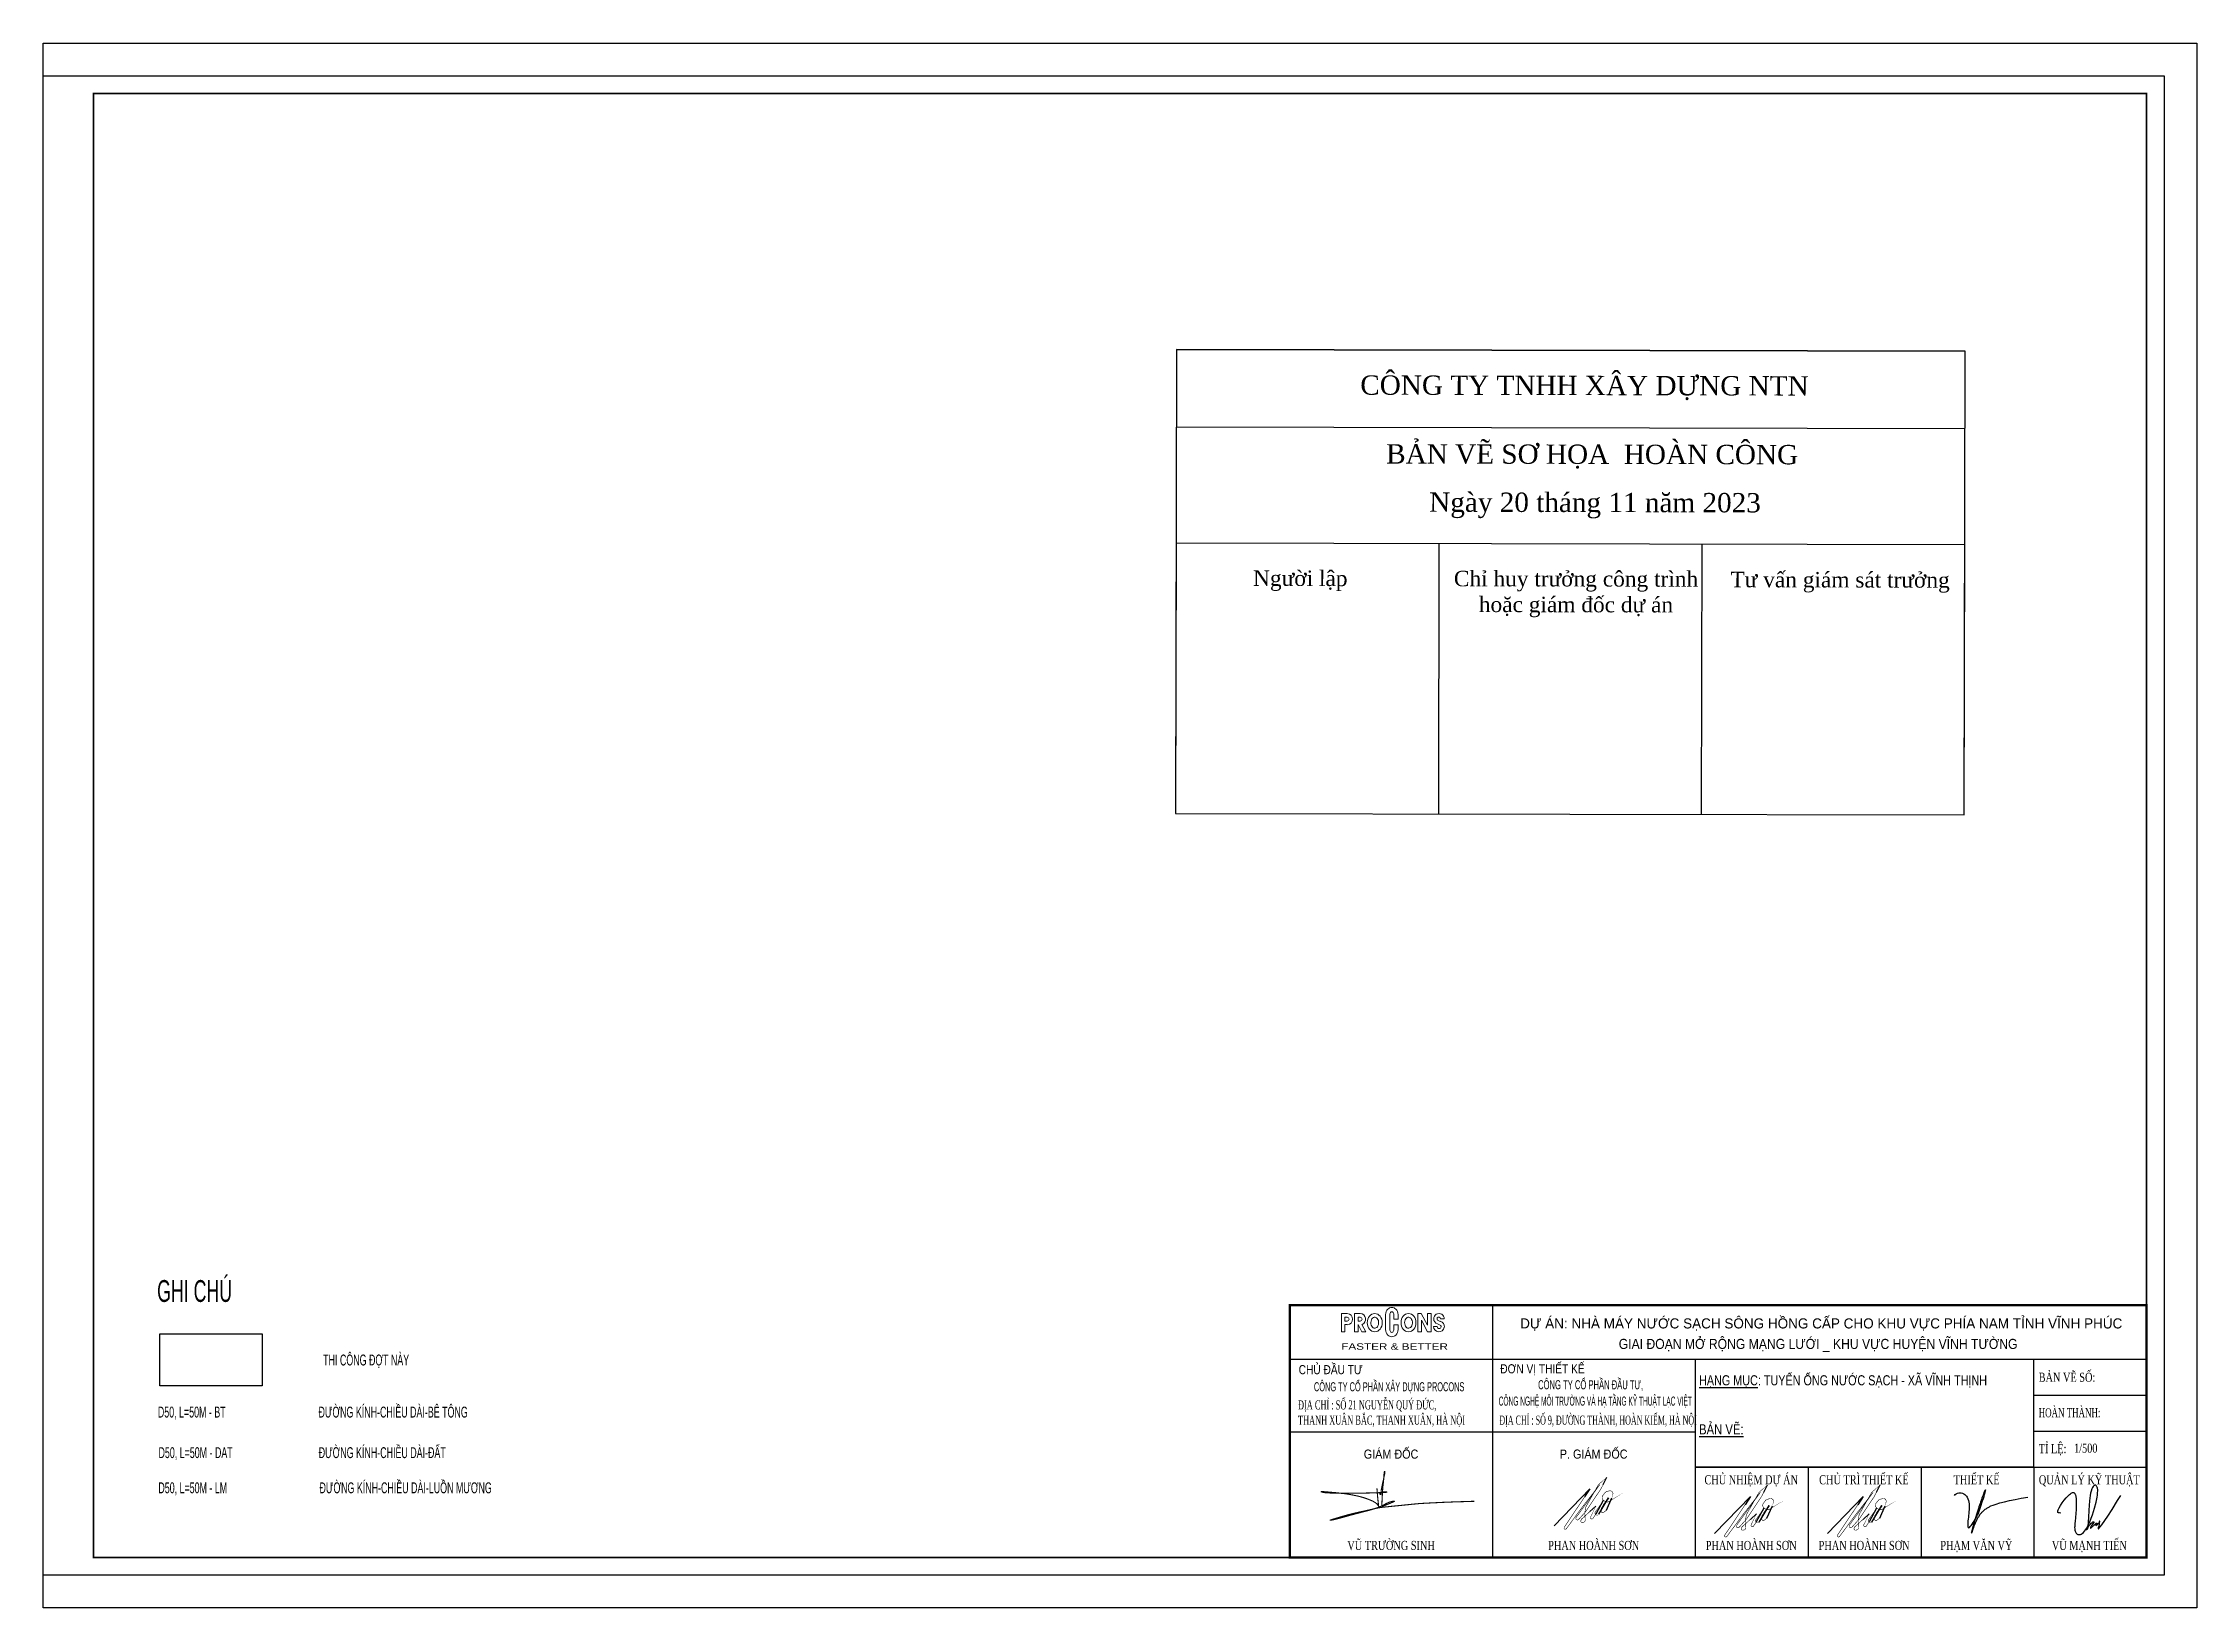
# Paper-space layout 'Layout1' of a CAD drawing. Extents: x -2400 to 6820, y -1166 to 888.
# Drawn here: x 5097.1 to 5523.6, y -1156.4 to -846.4 of the extents above; entities that cross this region are included whole.
import ezdxf
from ezdxf.enums import TextEntityAlignment as Align

# ---------------------------------------------------------------- set-up
doc = ezdxf.new("R2010")
doc.units = 0
doc.header["$MEASUREMENT"] = 0
for name, color, linetype in [('50', 2, 'Continuous'), ('CHU KHUNG TEN', 7, 'Continuous'), ('DUONGBAO', 7, 'Continuous'), ('NETTHAY', 7, 'Continuous'), ('Text', 2, 'Continuous'), ('Thi công đợt này', 10, 'ZIGZAG')]:
    doc.layers.add(name, color=color, linetype=linetype)
doc.layers.add('G-ANNO-TTLB', color=6, linetype='Continuous', lineweight=9)
doc.layers.add('G-IMPT', color=8, linetype='Continuous', lineweight=9)
doc.styles.add('Arial_7', font='arial.ttf', dxfattribs={"width": 1.3, "height": 1.43})
doc.styles.get("Standard").update_dxf_attribs({"font": 'vntimeh.shx', "bigfont": 'vn.shx'})
doc.styles.add('STYLE5', font='VHARIAL.TTF')
doc.styles.add('vnavantH', font='VHAVAN.TTF')
doc.styles.add('VNTIMEHSHX', font='vntimeh.shx', dxfattribs={"width": 0.8})
doc.linetypes.add('ZIGZAG', pattern='A,0.0001,-0.2,[131,ltypeshp.shx,S=0.2,R=0,X=-0.2,Y=0],-0.4,[131,ltypeshp.shx,S=0.2,R=180,X=0.2,Y=0],-0.2', length=0.8001)

psp = doc.layouts.get("Layout1")

# ---------------------------------------------------------------- texts
at = {"layer": 'CHU KHUNG TEN', "color": 2, "style": 'vnavantH', "width": 0.608203}
for s, height, p in [('ghi chó', 4.32, (5127.09, -1095.73)), ('thi c«ng ®ît nµy', 2.16, (5161.07, -1108.32)), ('c«ng ty cæ phÇn x©y dùng procons', 1.8, (5363.66, -1113.44)), ('d50, l=50m - bt', 2.16, (5126.53, -1118.64)), ('®\xadêng kÝnh-chiÒu dµi-bª t«ng', 2.16, (5166.41, -1118.64)), ('d50, l=50m - dat', 2.16, (5127.29, -1126.67)), ('®\xadêng kÝnh-chiÒu dµi-®Êt', 2.16, (5164.25, -1126.67)), ('d50, l=50m - lm', 2.16, (5126.73, -1133.64)), ('®\xadêng kÝnh-chiÒu dµi-luån m\xad¬ng', 2.16, (5168.89, -1133.64))]:
    psp.add_text(s, height=height, dxfattribs=at).set_placement(p, align=Align.CENTER)
at = {"layer": 'CHU KHUNG TEN', "color": 2, "style": 'vnavantH'}
for s, width, p, p2 in [('c«ng ty cæ phÇn ®Çu t\xad,', 0.624055, (5393.16, -1113.04), (5413.96, -1113.04)), ('c«ng nghÖ m«i tr\xadêng vµ h¹ tÇng kü thuËt l¹c viÖt', 0.546264, (5385.35, -1116.28), (5423.61, -1116.28))]:
    psp.add_text(s, height=1.8, dxfattribs=dict(at, width=width)).set_placement(p, p2, align=Align.FIT)
at = {"layer": 'G-ANNO-TTLB', "insert": (5354.17, -1103.93), "char_height": 1.2768, "width": 24.7521, "attachment_point": 1, "style": 'Arial_7'}
psp.add_mtext('FASTER & BETTER', dxfattribs=at)
at = {"layer": 'Text', "color": 2, "style": 'vnavantH'}
psp.add_text('dù ¸n: nhµ m¸y n\xadíc s¹ch s«ng hång cÊp cho khu vùc phÝa nam tØnh vÜnh phóc ', height=2, dxfattribs=at).set_placement((5449.6, -1099.91), align=Align.MIDDLE)
at = {"layer": 'Text', "color": 2, "style": 'vnavantH', "width": 0.9}
psp.add_text('giai ®o¹n më réng m¹ng l\xadíi _ khu vùc huyÖn vÜnh t\xadêng', height=2, dxfattribs=at).set_placement((5448.61, -1104.04), align=Align.MIDDLE)
at = {"layer": 'Text', "color": 2}
for s, style, width, p in [('chñ ®Çu t\xad', 'STYLE5', 0.8, (5345.74, -1110.05)), ('®¬n vÞ thiÕt kÕ', 'STYLE5', 0.8, (5385.67, -1109.88)), ('B¶n vÏ sè:', 'VNTIMEHSHX', 0.75, (5492.29, -1111.56)), ('®Þa chØ : sè 21 nguyÔn quý ®øc,', 'VNTIMEHSHX', 0.6, (5345.61, -1117.03)), ('hoµn thµnh:', 'VNTIMEHSHX', 0.65, (5492.29, -1118.58)), ('thanh xu©n b¾c, thanh xu©n, hµ néi', 'VNTIMEHSHX', 0.6, (5345.61, -1120.05)), ('®Þa chØ : sè 9, ®\xadêng thµnh, hoµn kiÕm, hµ néi', 'VNTIMEHSHX', 0.55, (5385.48, -1120.05)), ('TØ LÖ:', 'VNTIMEHSHX', 0.75, (5492.29, -1125.7)), ('1/500', 'VNTIMEHSHX', 0.75, (5499.29, -1125.61))]:
    psp.add_text(s, height=1.8, dxfattribs=dict(at, style=style, width=width)).set_placement(p)
at = {"layer": 'Text', "color": 2, "width": 0.8}
for s, style, p in [('%%Uh¹ng môc%%U: tuyÕn èng n\xadíc s¹ch - x· vÜnh thÞnh', 'vnavantH', (5425.03, -1111.26)), ('%%Ub¶n vÏ:', 'STYLE5', (5425.03, -1120.98))]:
    psp.add_text(s, height=2, dxfattribs=dict(at, style=style)).set_placement(p, align=Align.MIDDLE_LEFT)
at = {"layer": 'Text', "color": 2}
for s, style, width, p in [('gi¸m ®èc', 'STYLE5', 0.85, (5364.04, -1125.88)), ('p. gi¸m ®èc', 'STYLE5', 0.85, (5404.16, -1125.88)), ('CHñ NHIÖM Dù ¸N', 'VNTIMEHSHX', 0.75, (5435.36, -1130.96)), ('Chñ tr× ThiÕt kÕ', 'VNTIMEHSHX', 0.75, (5457.68, -1130.96)), ('ThiÕt kÕ', 'VNTIMEHSHX', 0.75, (5480, -1130.96)), ('QU¶N Lý Kü THUËT', 'VNTIMEHSHX', 0.75, (5502.32, -1130.96)), ('vò tr\xadêng sinh', 'VNTIMEHSHX', 0.75, (5364.04, -1143.97)), ('phan hoµnh s¬n', 'VNTIMEHSHX', 0.75, (5404.16, -1143.97)), ('phan hoµnh s¬n', 'VNTIMEHSHX', 0.75, (5435.36, -1143.97)), ('phan hoµnh s¬n', 'VNTIMEHSHX', 0.75, (5457.72, -1143.97)), ('ph¹m v¨n vü', 'VNTIMEHSHX', 0.75, (5479.95, -1143.97)), ('vò m¹nh tiÕn', 'VNTIMEHSHX', 0.75, (5502.32, -1143.97))]:
    psp.add_text(s, height=1.8, dxfattribs=dict(at, style=style, width=width)).set_placement(p, align=Align.MIDDLE_CENTER)

# ---------------------------------------------------------------- blocks, each defined once
blk = doc.blocks.new('phs')
at = {"color": 100}
for points in [[(27.4, 19.11), (40.23, 32.35)], [(40.23, 32.35), (38.3, 29.47)], [(45, 33.98), (46.29, 36.52)], [(40.17, 24.22), (42.34, 26.18)], [(42.41, 23.45), (45.05, 28.3)], [(43.36, 23.27), (46.86, 29.15)], [(46.86, 29.15), (44.94, 26.4)], [(46.11, 24.7), (48.08, 29.11)]]:
    blk.add_lwpolyline(points, dxfattribs=at)
at = {"color": 100, "const_width": 0.2}
for points in [[(38.3, 29.47), (31.07, 18.68, 0.220706), (31.04, 18.02), (31.04, 18.02, 0.401128), (31.81, 18.15), (37.73, 26.18), (43.79, 33.93)], [(43.79, 33.93), (35.23, 22.07), (35.2, 21.92, 0.765456), (36.18, 21.42), (38.54, 24.04, 0.036101), (38.83, 24.41), (44.04, 32.19, 0.025236), (44.07, 32.24), (45, 33.98)], [(44.94, 26.4), (44.35, 25.56, 0.153955), (44.25, 25.25), (44.25, 24.38, 0.62463), (45.14, 23.95), (46.11, 24.7)]]:
    blk.add_lwpolyline(points, format="xyb", dxfattribs=at)
at = {"color": 100}
for points in [[(46.29, 36.52, 0.0528, 0.2, 0), (43.72, 34.3, 0.2, 0.2, 0.085739), (43.01, 33.44, 0.2, 0.2, 0), (38.82, 26.03, 0.2, 0.2, 0.083155), (38.75, 25.85, 0.2, 0.2, 0), (38.38, 23.86, 0.2, 0.2, 0), (38.54, 21.27, 0.2, 0.2, -0.409714), (37.77, 20.39, 0.2, 0.2, 0), (37.47, 20.36, 0.2, 0.2, -0.560364), (36.98, 21.05, 0.2, 0.2, 0), (37.13, 21.42, 0.2, 0.2, -0.11039), (37.26, 21.59, 0.2, 0.2, 0), (40.17, 24.22, 0.2, 0.2, 0)], [(48.08, 29.11, 0.05, 0.2, 0), (48.46, 30.69, 0.2, 0.2, 0.505026), (47.04, 31.62, 0.2, 0.2, 0), (46.22, 31.39, 0.2, 0.2, 0.160271), (45.58, 30.96, 0.2, 0.2, 0), (44.85, 30.02, 0.2, 0.2, 0.426284), (45.11, 28.25, 0.2, 0.2, 0), (45.63, 27.88, 0.2, 0.2, 0.29986), (47, 27.83, 0.2, 0.03, 0), (51.98, 30.87, 0, 0, 0)], [(42.34, 26.18, 0.05, 0.2, 0), (40.42, 22.24, 0.2, 0.2, 0.688574), (41.21, 21.68, 0.2, 0.2, 0), (41.21, 21.68, 0.2, 0.2, 0), (42.41, 23.45, 0.2, 0.2, 0)], [(45.05, 28.3, 0.05, 0.2, 0), (42.14, 24.09, 0.2, 0.2, 0.206634), (42.05, 23.66, 0.2, 0.2, 0), (42.07, 23.58, 0.2, 0.121, 0.672746), (43.36, 23.27, 0.2, 0.121, 0.213777)]]:
    blk.add_lwpolyline(points, format="xyseb", dxfattribs=at)
blk = doc.blocks.new('Khung A2 CN - NMN Song Hong chuan - chu ky_dwg_logo PROCONS-959554-Autocad')
at = {"layer": 'G-IMPT'}
for p, q in [((9.16, 2.07), (8.42, 2.07)), ((9.81, 3.58), (10.58, 3.58))]:
    blk.add_line(p, q, dxfattribs=at)
at = {"layer": 'G-IMPT', "flags": 128}
for points in [[(-9, 4.66), (-10.17, 4.66), (-10.17, 0.98), (-9.45, 0.98), (-9.45, 2.43), (-9, 2.43)], [(-6.02, 2.49), (-5.26, 0.98), (-6.04, 0.98), (-6.77, 2.43), (-6.81, 2.43), (-6.81, 0.98), (-7.54, 0.98), (-7.54, 4.66), (-6.37, 4.66)], [(-1.28, 4.47), (-1.28, 2.39), (-1.28, 1.43)], [(-0.42, 1.47), (-0.43, 2.17), (-0.43, 4.44)], [(0.42, 4.44), (0.43, 3.51), (1.29, 3.51), (1.28, 4.47)], [(-9.01, 3.94), (-9.45, 3.94), (-9.45, 3.15), (-9.01, 3.15)], [(-6.38, 3.94), (-6.81, 3.94), (-6.81, 3.15), (-6.38, 3.15)], [(1.28, 1.43), (1.29, 2.39), (0.43, 2.39), (0.43, 2.39), (0.42, 1.47)]]:
    blk.add_lwpolyline(points, dxfattribs=at)
blk.add_lwpolyline([(5.96, 3.33), (7.22, 0.98), (7.92, 0.98), (7.92, 4.66), (7.19, 4.66), (7.19, 2.3), (5.92, 4.66), (5.23, 4.66), (5.23, 0.98), (5.96, 0.98)], close=True, dxfattribs=at)
at = {"layer": 'G-IMPT'}
for centre, radius, start, end in [((-9.02, 3.54), 1.12, 271.3358, 88.6642), ((-6.39, 3.54), 1.12, 289.5502, 88.6642), ((0.49, 4.36), 1.78, 137.0556, 176.3882), ((0, 4.75), 1.15, 90, 134.6846), ((0.31, 4.44), 0.732, 133.3935, 180.0239), ((0, 4.75), 0.291, 90, 131.7943), ((0, 4.75), 1.15, 45.3154, 90), ((0, 4.75), 0.291, 48.2057, 90), ((-0.31, 4.44), 0.732, 359.9761, 46.6065), ((-0.49, 4.36), 1.78, 3.6118, 42.9444), ((9.51, 3.6), 1.07, 359.1072, 180.7723), ((-9.02, 3.54), 0.392, 272.2528, 87.7472), ((-6.39, 3.54), 0.392, 272.2528, 87.7472), ((0.49, 1.55), 1.78, 183.6118, 222.9444), ((0, 1.15), 1.15, 225.3154, 270), ((0.31, 1.47), 0.732, 179.9761, 226.6065), ((0, 1.15), 0.291, 228.2057, 270), ((0, 1.15), 0.291, 270, 311.7943), ((0, 1.15), 1.15, 270, 314.6846), ((-0.31, 1.47), 0.732, 313.3935, 0.0239), ((-0.49, 1.55), 1.78, 317.0556, 356.3882), ((9.51, 2.07), 1.09, 180.2807, 350.2716), ((9.47, 3.6), 1.03, 180.7723, 255.7515), ((9.46, 3.62), 0.355, 354.0596, 230.3071), ((9.54, 2.02), 0.384, 172.6164, 50.7864), ((8.85, 1.18), 1.46, 50.7864, 75.7515), ((9.98, 4.24), 1.17, 230.0669, 258.8328), ((9.53, 2.05), 1.07, 351.2666, 77.844)]:
    blk.add_arc(centre, radius, start, end, dxfattribs=at)
for centre in [(-3.44, 2.82), (3.36, 2.82)]:
    blk.add_ellipse(centre, major_axis=(0, 1.84), ratio=0.821242, dxfattribs=at)
for points, knots in [([(-3.44, 3.94), (-3.53, 3.94), (-3.62, 3.91), (-3.82, 3.8), (-3.92, 3.71), (-4.09, 3.46), (-4.16, 3.3), (-4.23, 2.96), (-4.23, 2.77), (-4.18, 2.41), (-4.12, 2.25), (-3.96, 1.98), (-3.86, 1.88), (-3.67, 1.75), (-3.57, 1.71), (-3.48, 1.71)], [0, 0, 0, 0, 0.439344, 0.439344, 0.878688, 0.878688, 1.318032, 1.318032, 1.757376, 1.757376, 2.19672, 2.19672, 2.636064, 2.636064, 3.075408, 3.075408, 3.075408, 3.075408]), ([(-3.48, 1.71), (-3.39, 1.7), (-3.3, 1.72), (-3.1, 1.81), (-3, 1.89), (-2.82, 2.12), (-2.75, 2.26), (-2.66, 2.6), (-2.64, 2.79), (-2.68, 3.15), (-2.73, 3.32), (-2.88, 3.61), (-2.97, 3.72), (-3.16, 3.87), (-3.26, 3.91), (-3.38, 3.93), (-3.41, 3.94), (-3.44, 3.94)], [3.075408, 3.075408, 3.075408, 3.075408, 3.514752, 3.514752, 3.954097, 3.954097, 4.393441, 4.393441, 4.832785, 4.832785, 5.272129, 5.272129, 5.711473, 5.711473, 6.150817, 6.150817, 6.283185, 6.283185, 6.283185, 6.283185]), ([(3.36, 3.94), (3.26, 3.94), (3.17, 3.91), (2.98, 3.8), (2.88, 3.71), (2.71, 3.46), (2.64, 3.3), (2.57, 2.96), (2.56, 2.77), (2.62, 2.41), (2.68, 2.25), (2.83, 1.98), (2.93, 1.88), (3.13, 1.75), (3.22, 1.71), (3.32, 1.71)], [0, 0, 0, 0, 0.439344, 0.439344, 0.878688, 0.878688, 1.318032, 1.318032, 1.757376, 1.757376, 2.19672, 2.19672, 2.636064, 2.636064, 3.075408, 3.075408, 3.075408, 3.075408]), ([(3.32, 1.71), (3.41, 1.7), (3.5, 1.72), (3.69, 1.81), (3.79, 1.89), (3.97, 2.12), (4.05, 2.26), (4.14, 2.6), (4.15, 2.79), (4.12, 3.15), (4.07, 3.32), (3.92, 3.61), (3.82, 3.72), (3.63, 3.87), (3.53, 3.91), (3.41, 3.93), (3.38, 3.94), (3.36, 3.94)], [3.075408, 3.075408, 3.075408, 3.075408, 3.514752, 3.514752, 3.954097, 3.954097, 4.393441, 4.393441, 4.832785, 4.832785, 5.272129, 5.272129, 5.711473, 5.711473, 6.150817, 6.150817, 6.283185, 6.283185, 6.283185, 6.283185])]:
    blk.add_open_spline(points, degree=3, knots=knots, dxfattribs=at)
blk = doc.blocks.new('DAUHC')
blk.add_lwpolyline([(2424570, 1065996), (2439530, 1065996), (2439530, 1074796), (2424570, 1074796)], close=True)
for points in [[(2424570, 1074796), (2439530, 1074796)], [(2424570, 1073329), (2439530, 1073329)], [(2424570, 1071129), (2439530, 1071129)], [(2424570, 1071129), (2424570, 1065996)], [(2429556, 1071129), (2429556, 1065996)], [(2434543, 1071129), (2434543, 1065996)], [(2439530, 1065996), (2439530, 1071129)]]:
    blk.add_lwpolyline(points)
for s, insert, char_height, width, attachment_point in [('{\\fTimes New Roman|b0|i0|c0|p18;CÔNG TY TNHH XÂY DỰNG NTN}', (2428058, 1074315), 366.67, 13429.23, 1), ('{\\fTimes New Roman|b0|i0|c0|p18;BẢN VẼ SƠ HỌA  HOÀN CÔNG}', (2428552, 1073010), 366.67, 8540.82, 1), ('{\\fTimes New Roman|b0|i0|c0|p18;Ngày 20 tháng 11 năm 2023}', (2429370, 1072096), 366.67, 8540.82, 1), ('{\\fTimes New Roman|b0|i0|c0|p18;Người lập}', (2426032, 1070610), 293.33, 6832.66, 1), ('{\\fTimes New Roman|b0|i0|c0|p18;Chỉ huy trưởng công trình\\Phoặc giám đốc dự án}', (2432158, 1070610), 293.33, 4614.58, 2), ('{\\fTimes New Roman|b0|i0|c0|p18;Tư vấn giám sát trưởng}', (2435088, 1070601), 293.33, 6832.66, 1)]:
    blk.add_mtext(s, dxfattribs=dict(insert=insert, char_height=char_height, width=width, attachment_point=attachment_point))

# ---------------------------------------------------------------- linework, layer by layer
for p, q in [((5491.31, -1128.5), (5424.34, -1128.5)), ((5446.66, -1128.5), (5446.66, -1146.36)), ((5468.99, -1128.5), (5468.99, -1146.36)), ((5491.31, -1128.5), (5491.31, -1146.36))]:
    psp.add_line(p, q)
at = {"color": 8, "const_width": 0.214}
psp.add_lwpolyline([(5361.24, -1132.65), (5361.3, -1133.48), (5361.36, -1134.16), (5361.41, -1134.72), (5361.46, -1135.17), (5361.5, -1135.52), (5361.53, -1135.79), (5361.56, -1135.98), (5361.57, -1136.11), (5361.58, -1136.19), (5361.58, -1136.24), (5361.57, -1136.24), (5361.55, -1136.22), (5361.53, -1136.18), (5361.5, -1136.12), (5361.46, -1136.06), (5361.43, -1135.99), (5361.39, -1135.93), (5361.35, -1135.87), (5361.31, -1135.82), (5361.26, -1135.77), (5361.21, -1135.72), (5361.16, -1135.67), (5361.1, -1135.63), (5361.04, -1135.58), (5360.97, -1135.53), (5360.9, -1135.49), (5360.82, -1135.44), (5360.74, -1135.39), (5360.66, -1135.34), (5360.57, -1135.29), (5360.48, -1135.24), (5360.38, -1135.19), (5360.28, -1135.14), (5360.18, -1135.1), (5360.07, -1135.05), (5359.96, -1135), (5359.85, -1134.96), (5359.73, -1134.91), (5359.61, -1134.86), (5359.49, -1134.82), (5359.37, -1134.77), (5359.24, -1134.72), (5359.1, -1134.68), (5358.97, -1134.63), (5358.84, -1134.59), (5358.71, -1134.54), (5358.57, -1134.5), (5358.44, -1134.46), (5358.31, -1134.42), (5358.18, -1134.39), (5358.06, -1134.35), (5357.94, -1134.32), (5357.82, -1134.29), (5357.7, -1134.26), (5357.59, -1134.23), (5357.48, -1134.21), (5357.38, -1134.18), (5357.28, -1134.16), (5357.19, -1134.14), (5357.1, -1134.12), (5357.01, -1134.1), (5356.92, -1134.09), (5356.84, -1134.07), (5356.75, -1134.05), (5356.67, -1134.03), (5356.58, -1134.02), (5356.5, -1134), (5356.41, -1133.98), (5356.33, -1133.97), (5356.24, -1133.95), (5356.16, -1133.93), (5356.08, -1133.92), (5355.99, -1133.9), (5355.91, -1133.88), (5355.82, -1133.87), (5355.74, -1133.85), (5355.65, -1133.84), (5355.56, -1133.82), (5355.47, -1133.81), (5355.38, -1133.79), (5355.28, -1133.78), (5355.18, -1133.76), (5355.07, -1133.75), (5354.95, -1133.73), (5354.83, -1133.72), (5354.71, -1133.7), (5354.57, -1133.69), (5354.43, -1133.67), (5354.28, -1133.66), (5354.12, -1133.64), (5353.96, -1133.62), (5353.79, -1133.6), (5353.61, -1133.58), (5353.43, -1133.56), (5353.24, -1133.54), (5353.05, -1133.52), (5352.86, -1133.51), (5352.67, -1133.49), (5352.49, -1133.47), (5352.3, -1133.46), (5352.12, -1133.44), (5351.95, -1133.43), (5351.79, -1133.41), (5351.64, -1133.4), (5351.5, -1133.39), (5351.38, -1133.38), (5351.26, -1133.37), (5351.15, -1133.36), (5351.06, -1133.35), (5350.97, -1133.35), (5350.88, -1133.34), (5350.8, -1133.33), (5350.72, -1133.33), (5350.65, -1133.32), (5350.57, -1133.32), (5350.51, -1133.31), (5350.45, -1133.31), (5350.39, -1133.3), (5350.34, -1133.3), (5350.3, -1133.3), (5350.27, -1133.3), (5350.25, -1133.3), (5350.23, -1133.3), (5350.21, -1133.31), (5350.21, -1133.31), (5350.21, -1133.32), (5350.21, -1133.33), (5350.22, -1133.33), (5350.23, -1133.34), (5350.25, -1133.36), (5350.26, -1133.37), (5350.29, -1133.38), (5350.31, -1133.39), (5350.34, -1133.4), (5350.38, -1133.42), (5350.42, -1133.43), (5350.46, -1133.44), (5350.51, -1133.45), (5350.56, -1133.46), (5350.61, -1133.47), (5350.67, -1133.48), (5350.72, -1133.49), (5350.77, -1133.5), (5350.82, -1133.5), (5350.86, -1133.51), (5350.9, -1133.52), (5350.94, -1133.52), (5350.98, -1133.53), (5351.03, -1133.53), (5351.07, -1133.54), (5351.11, -1133.54), (5351.16, -1133.55), (5351.22, -1133.55), (5351.28, -1133.56), (5351.34, -1133.56), (5351.4, -1133.56), (5351.48, -1133.57), (5351.55, -1133.57), (5351.63, -1133.57), (5351.71, -1133.57), (5351.8, -1133.57), (5351.89, -1133.58), (5352, -1133.58), (5352.11, -1133.58), (5352.23, -1133.58), (5352.37, -1133.58), (5352.53, -1133.58), (5352.71, -1133.59), (5352.91, -1133.59), (5353.13, -1133.6), (5353.36, -1133.6), (5353.6, -1133.61), (5353.85, -1133.61), (5354.11, -1133.62), (5354.36, -1133.62), (5354.61, -1133.63), (5354.86, -1133.63), (5355.09, -1133.63), (5355.32, -1133.63), (5355.55, -1133.63), (5355.77, -1133.63), (5355.98, -1133.63), (5356.19, -1133.63), (5356.4, -1133.63), (5356.6, -1133.63), (5356.8, -1133.63), (5357, -1133.62), (5357.21, -1133.62), (5357.41, -1133.62), (5357.61, -1133.62), (5357.81, -1133.61), (5358.02, -1133.61), (5358.24, -1133.61), (5358.45, -1133.6), (5358.68, -1133.6), (5358.92, -1133.6), (5359.18, -1133.59), (5359.45, -1133.59), (5359.74, -1133.58), (5360.05, -1133.57), (5360.39, -1133.56), (5360.74, -1133.55), (5361.09, -1133.54), (5361.44, -1133.53), (5361.77, -1133.52), (5362.09, -1133.51), (5362.37, -1133.49), (5362.61, -1133.48), (5362.8, -1133.47), (5362.94, -1133.46), (5363.05, -1133.45), (5363.12, -1133.44), (5363.17, -1133.43), (5363.19, -1133.42), (5363.2, -1133.42), (5363.2, -1133.41), (5363.2, -1133.4), (5363.2, -1133.39), (5363.19, -1133.38), (5363.18, -1133.37), (5363.16, -1133.37), (5363.14, -1133.36), (5363.11, -1133.36), (5363.07, -1133.35), (5363.02, -1133.35), (5362.97, -1133.35), (5362.92, -1133.35), (5362.86, -1133.35), (5362.8, -1133.35), (5362.74, -1133.36), (5362.68, -1133.36), (5362.62, -1133.37), (5362.57, -1133.37), (5362.53, -1133.38), (5362.48, -1133.38), (5362.44, -1133.39), (5362.4, -1133.39), (5362.36, -1133.4), (5362.32, -1133.41), (5362.28, -1133.42), (5362.24, -1133.44), (5362.2, -1133.45), (5362.16, -1133.47), (5362.13, -1133.48), (5362.09, -1133.5), (5362.05, -1133.52), (5362.02, -1133.53), (5361.99, -1133.55), (5361.97, -1133.56), (5361.94, -1133.58), (5361.93, -1133.59), (5361.91, -1133.61), (5361.9, -1133.62), (5361.89, -1133.63), (5361.88, -1133.65), (5361.87, -1133.66), (5361.87, -1133.67), (5361.86, -1133.68), (5361.86, -1133.7), (5361.86, -1133.71), (5361.85, -1133.72), (5361.85, -1133.73), (5361.85, -1133.75), (5361.85, -1133.76), (5361.85, -1133.77), (5361.85, -1133.78), (5361.86, -1133.79), (5361.86, -1133.8), (5361.86, -1133.81), (5361.87, -1133.82), (5361.87, -1133.83), (5361.88, -1133.84), (5361.88, -1133.85), (5361.89, -1133.85), (5361.9, -1133.86), (5361.9, -1133.86), (5361.91, -1133.86), (5361.92, -1133.87), (5361.93, -1133.87), (5361.94, -1133.87), (5361.95, -1133.87), (5361.96, -1133.86), (5361.98, -1133.86), (5361.99, -1133.85), (5362, -1133.85), (5362.01, -1133.84), (5362.02, -1133.83), (5362.03, -1133.82), (5362.03, -1133.81), (5362.04, -1133.79), (5362.05, -1133.78), (5362.05, -1133.76), (5362.05, -1133.74), (5362.06, -1133.72), (5362.06, -1133.69), (5362.06, -1133.66), (5362.06, -1133.62), (5362.06, -1133.58), (5362.06, -1133.53), (5362.06, -1133.49), (5362.06, -1133.43), (5362.06, -1133.38), (5362.06, -1133.32), (5362.07, -1133.26), (5362.07, -1133.2), (5362.08, -1133.13), (5362.09, -1133.05), (5362.1, -1132.97), (5362.12, -1132.88), (5362.14, -1132.78), (5362.16, -1132.66), (5362.19, -1132.53), (5362.22, -1132.38), (5362.25, -1132.22), (5362.29, -1132.05), (5362.32, -1131.87), (5362.36, -1131.69), (5362.4, -1131.5), (5362.44, -1131.32), (5362.48, -1131.14), (5362.52, -1130.97), (5362.55, -1130.81), (5362.59, -1130.65), (5362.62, -1130.51), (5362.65, -1130.37), (5362.67, -1130.25), (5362.7, -1130.13), (5362.72, -1130.03), (5362.74, -1129.95), (5362.76, -1129.87), (5362.77, -1129.8), (5362.78, -1129.74), (5362.79, -1129.69), (5362.8, -1129.65), (5362.81, -1129.61), (5362.81, -1129.57), (5362.82, -1129.54), (5362.82, -1129.5), (5362.82, -1129.47), (5362.82, -1129.44), (5362.82, -1129.42), (5362.82, -1129.39), (5362.82, -1129.37), (5362.81, -1129.35), (5362.81, -1129.34), (5362.8, -1129.33), (5362.79, -1129.32), (5362.79, -1129.31), (5362.78, -1129.31), (5362.77, -1129.31), (5362.76, -1129.32), (5362.75, -1129.33), (5362.74, -1129.34), (5362.73, -1129.35), (5362.72, -1129.37), (5362.71, -1129.39), (5362.7, -1129.42), (5362.69, -1129.45), (5362.68, -1129.49), (5362.68, -1129.53), (5362.67, -1129.57), (5362.66, -1129.62), (5362.66, -1129.68), (5362.65, -1129.75), (5362.65, -1129.82), (5362.64, -1129.91), (5362.63, -1130), (5362.63, -1130.11), (5362.62, -1130.23), (5362.61, -1130.37), (5362.6, -1130.5), (5362.59, -1130.64), (5362.58, -1130.78), (5362.57, -1130.91), (5362.56, -1131.03), (5362.55, -1131.14), (5362.54, -1131.23), (5362.53, -1131.31), (5362.53, -1131.38), (5362.52, -1131.44), (5362.52, -1131.5), (5362.51, -1131.55), (5362.5, -1131.6), (5362.5, -1131.66), (5362.49, -1131.73), (5362.48, -1131.8), (5362.47, -1131.88), (5362.46, -1131.96), (5362.45, -1132.05), (5362.44, -1132.14), (5362.43, -1132.23), (5362.42, -1132.32), (5362.41, -1132.41), (5362.4, -1132.5), (5362.4, -1132.59), (5362.39, -1132.68), (5362.38, -1132.77), (5362.38, -1132.86), (5362.37, -1132.95), (5362.36, -1133.04), (5362.36, -1133.14), (5362.35, -1133.23), (5362.34, -1133.32), (5362.34, -1133.42), (5362.33, -1133.52), (5362.32, -1133.61), (5362.32, -1133.71), (5362.31, -1133.81), (5362.31, -1133.9), (5362.31, -1134), (5362.3, -1134.1), (5362.3, -1134.21), (5362.29, -1134.31), (5362.29, -1134.43), (5362.28, -1134.55), (5362.28, -1134.67), (5362.27, -1134.81), (5362.26, -1134.95), (5362.25, -1135.09), (5362.25, -1135.23), (5362.24, -1135.37), (5362.23, -1135.51), (5362.22, -1135.64), (5362.22, -1135.76), (5362.21, -1135.86), (5362.2, -1135.95), (5362.2, -1136.03), (5362.2, -1136.1), (5362.21, -1136.16), (5362.22, -1136.2), (5362.23, -1136.23), (5362.26, -1136.25), (5362.28, -1136.26), (5362.32, -1136.26), (5362.36, -1136.25), (5362.4, -1136.23), (5362.45, -1136.21), (5362.5, -1136.18), (5362.55, -1136.16), (5362.6, -1136.13), (5362.66, -1136.11), (5362.71, -1136.08), (5362.76, -1136.06), (5362.82, -1136.04), (5362.88, -1136.01), (5362.93, -1135.99), (5362.99, -1135.97), (5363.06, -1135.94), (5363.12, -1135.92), (5363.19, -1135.89), (5363.25, -1135.87), (5363.32, -1135.84), (5363.39, -1135.81), (5363.46, -1135.78), (5363.53, -1135.75), (5363.59, -1135.73), (5363.66, -1135.7), (5363.72, -1135.68), (5363.78, -1135.65), (5363.84, -1135.63), (5363.89, -1135.6), (5363.95, -1135.58), (5364, -1135.56), (5364.06, -1135.54), (5364.11, -1135.52), (5364.16, -1135.49), (5364.2, -1135.48), (5364.25, -1135.46), (5364.29, -1135.44), (5364.34, -1135.42), (5364.38, -1135.4), (5364.42, -1135.39), (5364.45, -1135.37), (5364.49, -1135.36), (5364.52, -1135.34), (5364.55, -1135.33), (5364.58, -1135.32), (5364.61, -1135.3), (5364.63, -1135.29), (5364.65, -1135.28), (5364.67, -1135.27), (5364.69, -1135.25), (5364.7, -1135.24), (5364.7, -1135.23), (5364.71, -1135.22), (5364.71, -1135.22), (5364.7, -1135.21), (5364.69, -1135.2), (5364.68, -1135.2), (5364.66, -1135.2), (5364.64, -1135.2), (5364.61, -1135.2), (5364.58, -1135.2), (5364.54, -1135.21), (5364.49, -1135.21), (5364.44, -1135.22), (5364.39, -1135.23), (5364.32, -1135.24), (5364.26, -1135.26), (5364.19, -1135.27), (5364.12, -1135.29), (5364.05, -1135.3), (5363.98, -1135.32), (5363.91, -1135.34), (5363.84, -1135.36), (5363.78, -1135.38), (5363.72, -1135.4), (5363.66, -1135.42), (5363.6, -1135.44), (5363.55, -1135.46), (5363.49, -1135.49), (5363.44, -1135.51), (5363.38, -1135.53), (5363.33, -1135.56), (5363.28, -1135.58), (5363.22, -1135.61), (5363.17, -1135.63), (5363.11, -1135.66), (5363.05, -1135.69), (5362.99, -1135.73), (5362.92, -1135.76), (5362.85, -1135.8), (5362.78, -1135.84), (5362.7, -1135.88), (5362.61, -1135.93), (5362.51, -1135.98), (5362.4, -1136.04), (5362.27, -1136.1), (5362.14, -1136.16), (5361.99, -1136.23), (5361.83, -1136.3), (5361.66, -1136.37), (5361.47, -1136.45), (5361.27, -1136.53), (5361.05, -1136.6), (5360.82, -1136.68), (5360.57, -1136.76), (5360.31, -1136.84), (5360.04, -1136.92), (5359.76, -1137), (5359.47, -1137.07), (5359.18, -1137.15), (5358.89, -1137.22), (5358.6, -1137.3), (5358.3, -1137.37), (5358.02, -1137.45), (5357.73, -1137.52), (5357.45, -1137.6), (5357.16, -1137.67), (5356.88, -1137.74), (5356.6, -1137.82), (5356.33, -1137.89), (5356.05, -1137.97), (5355.78, -1138.04), (5355.51, -1138.12), (5355.25, -1138.19), (5354.99, -1138.26), (5354.75, -1138.33), (5354.52, -1138.39), (5354.31, -1138.45), (5354.11, -1138.51), (5353.93, -1138.56), (5353.76, -1138.6), (5353.6, -1138.64), (5353.46, -1138.68), (5353.32, -1138.71), (5353.2, -1138.74), (5353.08, -1138.77), (5352.96, -1138.8), (5352.86, -1138.82), (5352.76, -1138.85), (5352.66, -1138.87), (5352.57, -1138.89), (5352.48, -1138.91), (5352.4, -1138.93), (5352.32, -1138.95), (5352.25, -1138.96), (5352.18, -1138.97), (5352.12, -1138.98), (5352.07, -1138.99), (5352.02, -1138.99), (5351.99, -1138.99), (5351.97, -1138.99), (5351.96, -1138.99), (5351.96, -1138.98), (5351.98, -1138.97), (5352.01, -1138.95), (5352.06, -1138.93), (5352.11, -1138.91), (5352.18, -1138.89), (5352.26, -1138.86), (5352.36, -1138.83), (5352.46, -1138.8), (5352.57, -1138.76), (5352.69, -1138.73), (5352.82, -1138.69), (5352.97, -1138.64), (5353.12, -1138.6), (5353.28, -1138.55), (5353.45, -1138.5), (5353.64, -1138.45), (5353.83, -1138.39), (5354.03, -1138.33), (5354.24, -1138.27), (5354.45, -1138.21), (5354.67, -1138.14), (5354.9, -1138.08), (5355.13, -1138.02), (5355.36, -1137.95), (5355.59, -1137.89), (5355.82, -1137.83), (5356.05, -1137.77), (5356.27, -1137.71), (5356.49, -1137.66), (5356.69, -1137.61), (5356.88, -1137.56), (5357.06, -1137.52), (5357.22, -1137.49), (5357.37, -1137.45), (5357.52, -1137.42), (5357.65, -1137.39), (5357.78, -1137.36), (5357.9, -1137.34), (5358.03, -1137.31), (5358.15, -1137.28), (5358.27, -1137.26), (5358.39, -1137.23), (5358.51, -1137.21), (5358.63, -1137.18), (5358.74, -1137.16), (5358.85, -1137.13), (5358.97, -1137.11), (5359.07, -1137.08), (5359.18, -1137.06), (5359.29, -1137.03), (5359.41, -1137.01), (5359.52, -1136.98), (5359.65, -1136.95), (5359.79, -1136.92), (5359.94, -1136.88), (5360.1, -1136.85), (5360.27, -1136.81), (5360.45, -1136.76), (5360.64, -1136.72), (5360.82, -1136.68), (5361, -1136.64), (5361.18, -1136.6), (5361.35, -1136.57), (5361.5, -1136.54), (5361.65, -1136.51), (5361.79, -1136.49), (5361.93, -1136.47), (5362.08, -1136.45), (5362.23, -1136.43), (5362.4, -1136.41), (5362.58, -1136.39), (5362.79, -1136.37), (5363.01, -1136.34), (5363.26, -1136.32), (5363.52, -1136.29), (5363.8, -1136.26), (5364.09, -1136.23), (5364.4, -1136.2), (5364.72, -1136.17), (5365.04, -1136.14), (5365.38, -1136.1), (5365.72, -1136.07), (5366.05, -1136.04), (5366.38, -1136), (5366.69, -1135.97), (5366.99, -1135.94), (5367.28, -1135.91), (5367.53, -1135.89), (5367.77, -1135.86), (5367.98, -1135.84), (5368.18, -1135.82), (5368.36, -1135.8), (5368.53, -1135.79), (5368.69, -1135.77), (5368.84, -1135.76), (5368.99, -1135.74), (5369.13, -1135.73), (5369.26, -1135.72), (5369.4, -1135.7), (5369.54, -1135.69), (5369.68, -1135.68), (5369.83, -1135.67), (5369.98, -1135.66), (5370.15, -1135.65), (5370.32, -1135.64), (5370.49, -1135.63), (5370.68, -1135.62), (5370.87, -1135.61), (5371.06, -1135.6), (5371.25, -1135.59), (5371.44, -1135.58), (5371.64, -1135.57), (5371.83, -1135.56), (5372.03, -1135.55), (5372.23, -1135.54), (5372.43, -1135.53), (5372.64, -1135.52), (5372.85, -1135.51), (5373.07, -1135.5), (5373.3, -1135.49), (5373.53, -1135.47), (5373.78, -1135.46), (5374.03, -1135.45), (5374.29, -1135.44), (5374.57, -1135.43), (5374.86, -1135.41), (5375.16, -1135.4), (5375.48, -1135.39), (5375.84, -1135.38), (5376.27, -1135.36), (5376.81, -1135.34), (5377.47, -1135.32), (5378.29, -1135.3), (5379.29, -1135.26), (5380.51, -1135.23)], dxfattribs=at)
at = {"color": 2}
psp.add_lwpolyline([(5496.68, -1137.56), (5496.38, -1137.54), (5496.22, -1137.53), (5496.15, -1137.49), (5496.12, -1137.47), (5496.09, -1137.44), (5496.07, -1137.42), (5496.06, -1137.37), (5496.05, -1137.35), (5496.05, -1137.3), (5496.05, -1137.26), (5496.05, -1137.21), (5496.07, -1137.12), (5496.14, -1136.92), (5496.33, -1136.51), (5496.58, -1136.05), (5496.92, -1135.55), (5497.35, -1134.99), (5497.76, -1134.54), (5498.13, -1134.17), (5498.39, -1133.91), (5498.61, -1133.74), (5498.73, -1133.65), (5498.87, -1133.57), (5499.01, -1133.51), (5499.09, -1133.5), (5499.14, -1133.49), (5499.2, -1133.49), (5499.25, -1133.51), (5499.31, -1133.53), (5499.37, -1133.59), (5499.44, -1133.66), (5499.48, -1133.72), (5499.52, -1133.79), (5499.54, -1133.85), (5499.58, -1133.96), (5499.61, -1134.03), (5499.64, -1134.16), (5499.67, -1134.32), (5499.68, -1134.41), (5499.7, -1134.57), (5499.71, -1134.74), (5499.72, -1134.89), (5499.73, -1135.05), (5499.74, -1135.25), (5499.74, -1135.54), (5499.74, -1135.79), (5499.71, -1136.41), (5499.7, -1136.85), (5499.49, -1139.24), (5499.47, -1139.53), (5499.43, -1139.96), (5499.42, -1140.19), (5499.41, -1140.43), (5499.44, -1140.66), (5499.48, -1140.96), (5499.54, -1141.17), (5499.62, -1141.4), (5499.74, -1141.57), (5499.83, -1141.67), (5499.92, -1141.74), (5500.04, -1141.79), (5500.16, -1141.81), (5500.26, -1141.83), (5500.38, -1141.83), (5500.54, -1141.81), (5500.68, -1141.77), (5500.79, -1141.71), (5500.88, -1141.64), (5501.14, -1141.38), (5501.73, -1140.63), (5502.35, -1139.42), (5502.92, -1137.89), (5503.33, -1136.6), (5503.65, -1135.37), (5503.86, -1134.43), (5503.92, -1134.03), (5503.94, -1133.74), (5503.96, -1133.49), (5503.98, -1133.22), (5503.98, -1132.98), (5503.91, -1132.61), (5503.87, -1132.45), (5503.81, -1132.34), (5503.76, -1132.23), (5503.67, -1132.13), (5503.6, -1132.06), (5503.52, -1132.03), (5503.44, -1132.03), (5503.34, -1132.07), (5503.22, -1132.17), (5503.09, -1132.3), (5502.93, -1132.51), (5502.83, -1132.74), (5502.67, -1133.25), (5502.58, -1133.61), (5502.48, -1134.08), (5502.4, -1134.62), (5502.36, -1135.12), (5502.25, -1137.01), (5502.14, -1138.46), (5502.03, -1140.19), (5502.02, -1140.33), (5502, -1140.48), (5501.97, -1140.58), (5501.94, -1140.68), (5501.89, -1140.78), (5501.85, -1140.84), (5501.81, -1140.88), (5501.78, -1140.91), (5501.76, -1140.91), (5501.75, -1140.91), (5501.72, -1140.9), (5501.72, -1140.89), (5501.72, -1140.87), (5501.73, -1140.85), (5501.84, -1140.67), (5501.93, -1140.51), (5502.08, -1140.26), (5502.35, -1139.94), (5502.53, -1139.75), (5502.7, -1139.58), (5502.86, -1139.43), (5502.95, -1139.36), (5503, -1139.33), (5503.06, -1139.3), (5503.1, -1139.29), (5503.15, -1139.28), (5503.17, -1139.28), (5503.2, -1139.28), (5503.22, -1139.28), (5503.22, -1139.3), (5503.22, -1139.32), (5503.21, -1139.37), (5503.2, -1139.42), (5503.04, -1139.68), (5502.7, -1140.16), (5502.61, -1140.3), (5502.58, -1140.36), (5502.56, -1140.4), (5502.55, -1140.43), (5502.54, -1140.46), (5502.54, -1140.49), (5502.55, -1140.51), (5502.57, -1140.52), (5502.59, -1140.52), (5502.61, -1140.52), (5503.47, -1139.74), (5503.6, -1139.63), (5503.65, -1139.59), (5503.71, -1139.56), (5503.76, -1139.54), (5503.79, -1139.53), (5503.82, -1139.53), (5503.85, -1139.54), (5503.86, -1139.55), (5503.87, -1139.57), (5503.87, -1139.6), (5503.79, -1139.71), (5503.7, -1139.81), (5503.63, -1139.89), (5503.61, -1139.92), (5503.58, -1139.94), (5503.57, -1139.96), (5503.57, -1139.98), (5503.59, -1139.99), (5503.59, -1140), (5503.61, -1140), (5504.18, -1139.53), (5504.29, -1139.45), (5504.33, -1139.42), (5504.36, -1139.38), (5504.39, -1139.32), (5504.4, -1139.28), (5504.42, -1139.24), (5504.42, -1139.19), (5504.41, -1139.17), (5504.39, -1139.16), (5504.37, -1139.15), (5504.36, -1139.15), (5504.34, -1139.16), (5504.32, -1139.19), (5504.29, -1139.29), (5504.28, -1139.37), (5504.26, -1139.68), (5504.27, -1139.83), (5504.19, -1140.14), (5504.1, -1140.5), (5504.07, -1140.59), (5504.06, -1140.64), (5504.06, -1140.67), (5504.06, -1140.68), (5504.07, -1140.7), (5504.09, -1140.71), (5504.12, -1140.71), (5504.14, -1140.71), (5504.8, -1139.86), (5505.99, -1138.19), (5506.87, -1136.83), (5507.92, -1135.1), (5508.55, -1134.07)], dxfattribs=at)
psp.add_open_spline([(5475.61, -1134.08), (5475.85, -1133.74), (5476.38, -1133.54), (5477.18, -1133.53), (5477.71, -1133.88), (5478.44, -1134.75), (5478.6, -1136.74), (5478.23, -1139.21), (5478.22, -1141.23), (5480.09, -1138.27), (5480.36, -1137.63), (5481.65, -1133.76), (5481.91, -1132.63), (5481.52, -1133.25), (5481.4, -1133.66), (5481.28, -1134.03), (5481.11, -1134.44), (5479.49, -1138.94), (5478.38, -1143.57), (5479.77, -1139.42), (5480.21, -1138.6), (5480.58, -1137.99), (5480.79, -1137.7), (5481.14, -1137.31), (5481.69, -1136.78), (5482.36, -1136.41), (5483.03, -1135.92), (5486.57, -1134.97), (5490.15, -1134.41)], degree=3, knots=[0, 0, 0, 0, 1.760428, 5.186283, 7.818526, 9.978394, 11.493811, 13.803608, 15.103163, 18.195064, 21.583364, 25.527761, 28.248457, 30.775508, 31.479469, 32.852933, 34.270356, 37.142611, 47.533228, 49.069422, 50.573463, 51.551698, 52.763413, 54.343217, 55.976469, 57.488653, 59.368296, 66.612686, 66.612686, 66.612686, 66.612686], dxfattribs=at)
at = {"layer": '50', "color": 1}
psp.add_lwpolyline([(5097.09, -846.36), (5523.63, -846.36), (5523.63, -1156.36), (5097.09, -1156.36)], close=True, dxfattribs=at)
at = {"layer": 'CHU KHUNG TEN'}
psp.add_line((5343.99, -1121.49), (5424.34, -1121.49), dxfattribs=at)
at = {"layer": 'DEFPOINTS'}
psp.add_lwpolyline([(5097.09, -852.86), (5517.13, -852.86), (5517.13, -1149.86), (5097.09, -1149.86)], close=True, dxfattribs=at)
at = {"layer": 'DUONGBAO', "color": 1}
for points, const_width in [([(5107.09, -856.36), (5513.63, -856.36), (5513.63, -1146.36), (5107.09, -1146.36)], 0.35), ([(5513.63, -1096.36), (5513.63, -1146.36), (5343.99, -1146.36), (5343.99, -1096.36)], 0.442)]:
    psp.add_lwpolyline(points, close=True, dxfattribs=dict(at, const_width=const_width))
at = {"layer": 'NETTHAY'}
for p, q in [((5384.16, -1146.36), (5384.16, -1096.36)), ((5343.99, -1107.07), (5513.63, -1107.07)), ((5424.34, -1146.36), (5424.34, -1107.07)), ((5424.34, -1146.36), (5424.34, -1107.07)), ((5491.31, -1128.5), (5491.31, -1107.07)), ((5491.31, -1114.21), (5513.63, -1114.21)), ((5491.31, -1121.36), (5513.63, -1121.36)), ((5424.34, -1128.5), (5513.63, -1128.5))]:
    psp.add_line(p, q, dxfattribs=at)
at = {"layer": 'Thi công đợt này', "ltscale": 5}
psp.add_lwpolyline([(5120.18, -1102.06), (5140.49, -1102.06), (5140.49, -1112.36), (5120.18, -1112.36)], close=True, dxfattribs=at)

# ---------------------------------------------------------------- block references
at = {"xscale": 0.01043927434106124, "yscale": 0.01043927434106124, "zscale": 0.01043927434106124, "rotation": 359.8881718971399}
psp.add_blockref('DAUHC', (-20011.06, -12077.76), dxfattribs=at)
for name, p, xscale, yscale, zscale in [('Khung A2 CN - NMN Song Hong chuan - chu ky_dwg_logo PROCONS-959554-Autocad', (5364.19, -1102.62), 0.9821415285484818, 0.9821415285484818, 0.9821415285484818), ('phs', (5381.15, -1150.69), 0.5537162361641776, 0.5537162361641776, 0.5537162361641776), ('phs', (5412.95, -1152.22), 0.5537162361641776, 0.5537162361641776, 0.5537162361641776), ('phs', (5435.27, -1152.22), 0.5537162361641776, 0.5537162361641776, 0.5537162361641776)]:
    psp.add_blockref(name, p, dxfattribs=dict(xscale=xscale, yscale=yscale, zscale=zscale))

psp.set_redraw_order([(e.dxf.handle, doc.entitydb.next_handle()) for e in psp.query("TEXT MTEXT ATTDEF DIMENSION ARC_DIMENSION")])  # texts and dimensions are drawn at this point

doc.saveas('drawing.dxf')
